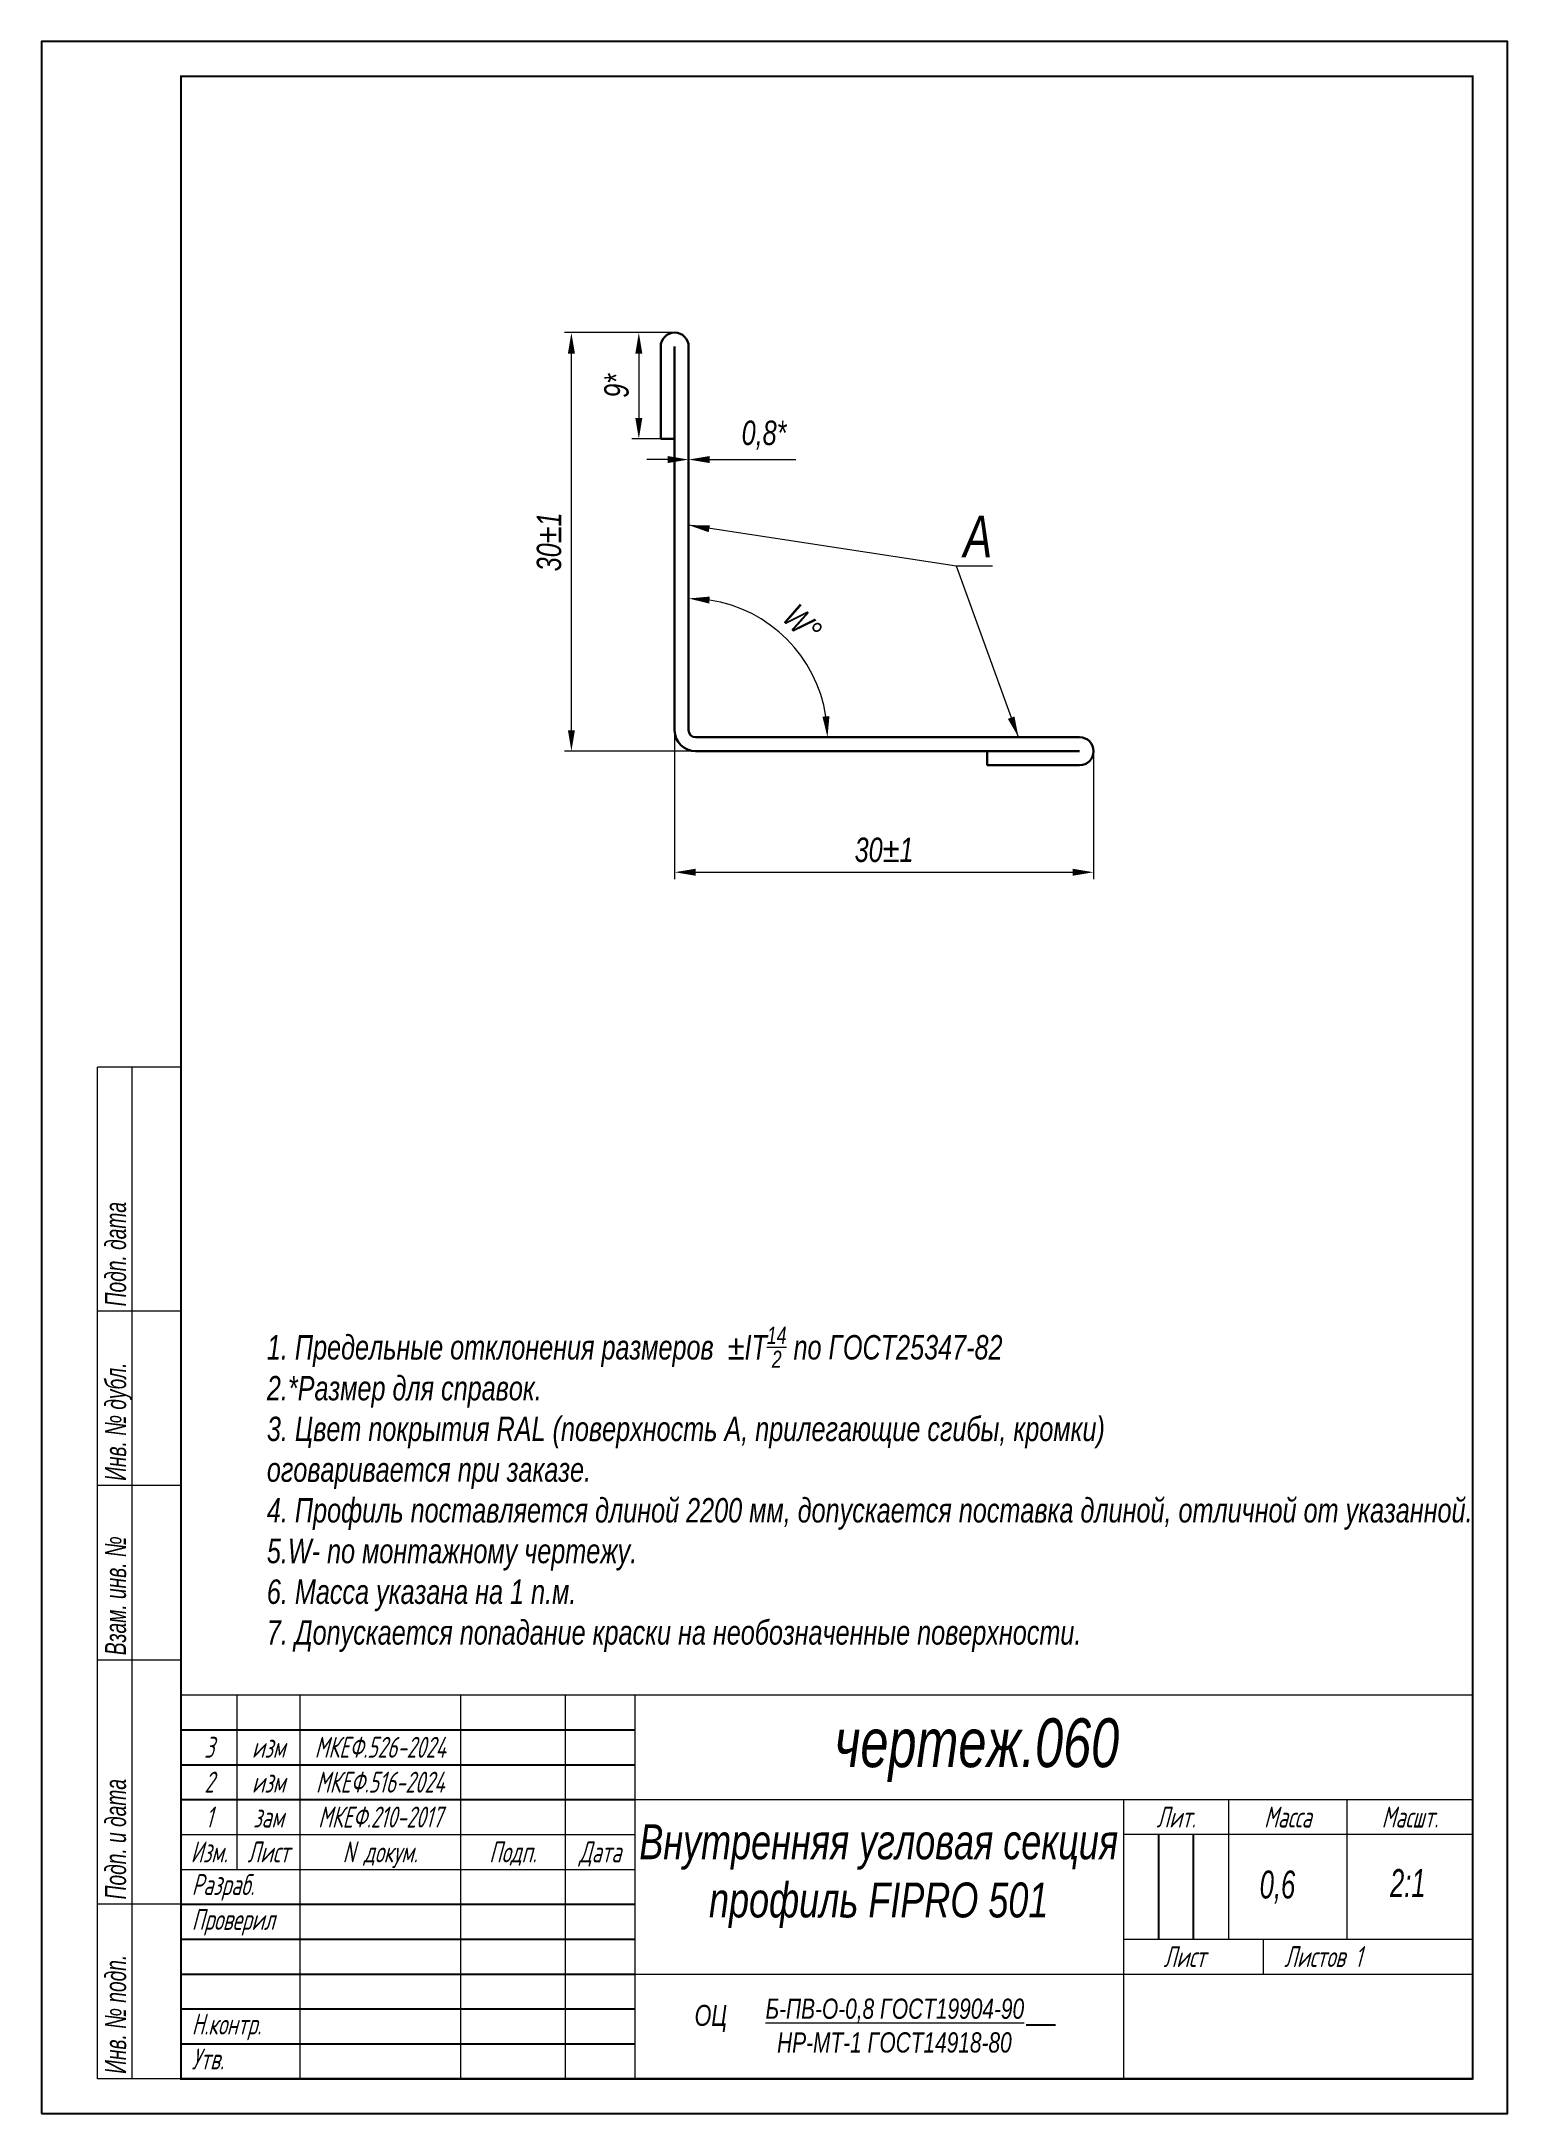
# Model space of a CAD drawing. Header units: millimetres. Extents: x 14 to 37637, y 5 to 92311.
# Drawn here: x 37427.4 to 37637.4, y 92013.5 to 92310.5 of the extents above; entities that cross this region are included whole.
import ezdxf
from ezdxf.enums import TextEntityAlignment as Align

# ---------------------------------------------------------------- set-up
doc = ezdxf.new("R2010")
doc.units = ezdxf.units.MM
doc.layers.get('0').update_dxf_attribs({"lineweight": 18})
doc.layers.add('Layer_02', color=10, linetype='Continuous', lineweight=30)
doc.layers.add('Layer_03', color=110, linetype='Continuous', lineweight=13)
for name, color, linetype in [('Layer_04', 7, 'Continuous'), ('Layer_05', 7, 'Continuous'), ('Layer_06', 7, 'Continuous')]:
    doc.layers.add(name, color=color, linetype=linetype)
doc.styles.add('Style_01', font='ARIALNI.TTF', dxfattribs={"width": 0.9})
doc.styles.add('Style_02', font='ARIALNI.TTF', dxfattribs={"width": 0.8})
doc.styles.add('Style_03', font='ARIALNI.TTF', dxfattribs={"width": 0.9, "height": 3.5})
doc.styles.add('Style_04', font='ARIALNI.TTF', dxfattribs={"width": 0.9, "height": 6})
doc.styles.add('Style_05', font='isocpeur.ttf')
doc.dimstyles.new('DimStyle_01', dxfattribs={"dimtxt": 6, "dimasz": 5.5, "dimexe": 1, "dimexo": 0.625, "dimgap": 1.4, "dimtad": 1, "dimdec": 0, "dimtxsty": 'Style_04', "dimcen": 0.1, "dimclrd": 256, "dimclre": 256, "dimclrt": 256, "dimazin": 3, "dimtfac": 1, "dimtdec": 0, "dimtmove": 0, "dimatfit": 3, "dimlwd": 13, "dimlwe": 13})

msp = doc.modelspace()

# ---------------------------------------------------------------- texts
at = {"ltscale": 5, "style": 'Style_02', "width": 0.8}
for s, p in [('Подп. дата', (37440.37, 92129.24)), ('Инв. № дубл.', (37440.37, 92104.24)), ('Взам. инв. №', (37440.37, 92079.24)), ('Подп. и дата', (37440.37, 92044.24)), ('Инв. № подп.', (37440.37, 92019.24))]:
    msp.add_text(s, height=3, rotation=90, dxfattribs=at).set_placement(p, align=Align.BOTTOM_LEFT)
at = {"color": 7, "style": 'Style_03', "width": 0.9}
for s, height, p in [('чертеж.060', 7, (37540.94, 92063.19)), ('ОЦ', 3, (37520.91, 92026.11))]:
    msp.add_text(s, height=height, dxfattribs=at).set_placement(p)
at = {"style": 'Style_05', "oblique": 15, "width": 0.66666}
for s, p in [('3', (37451.37, 92066.04)), ('изм', (37459.87, 92066.04)), ('МКЕФ.526-2024', (37475.87, 92066.04)), ('2', (37451.37, 92061.04)), ('изм', (37459.87, 92061.04)), ('МКЕФ.516-2024', (37475.87, 92061.04)), ('1', (37451.37, 92056.04)), ('зам', (37459.87, 92056.04)), ('МКЕФ.210-2017', (37475.87, 92056.04)), ('Лит.', (37589.87, 92056.04)), ('Масса', (37605.87, 92056.04)), ('Масшт.', (37623.37, 92056.04)), ('Изм.', (37451.37, 92051.04)), ('Лист', (37459.87, 92051.04)), ('N докум.', (37475.87, 92051.04)), ('Подп.', (37494.87, 92051.04)), ('Дата', (37507.37, 92051.04))]:
    msp.add_text(s, height=3, dxfattribs=at).set_placement(p, align=Align.MIDDLE_CENTER)
for s, p in [('Разраб.', (37448.88, 92044.86)), ('Проверил', (37448.88, 92039.86)), ('Н.контр.', (37448.88, 92024.86)), ('Утв.', (37448.88, 92019.86))]:
    msp.add_text(s, height=3, dxfattribs=at).set_placement(p)
at = {"lineweight": 0, "style": 'Style_01', "width": 0.8}
msp.add_text('0,6', height=4, dxfattribs=at).set_placement((37601.86, 92044.37))
msp.add_text('2:1', height=4, dxfattribs=at).set_placement((37620.53, 92046.58), align=Align.MIDDLE_LEFT)
at = {"style": 'Style_05', "oblique": 15, "width": 0.66666}
for s, p in [('Лист', (37588.08, 92036.03)), ('Листов', (37605.37, 92036.04)), ('1', (37615.48, 92036.04))]:
    msp.add_text(s, height=3, dxfattribs=at).set_placement(p, align=Align.MIDDLE_LEFT)
at = {"color": 7}
note = msp.add_mtext_dynamic_manual_height_columns('\\A1;      1. Предельные отклонения размеров  %%PIT{\\H0.7x;\\S14/2;} по ГОСТ25347-82\\P      2.{\\C256;*}Размер для справок.\\P      3. Цвет покрытия RAL (поверхность А, прилегающие сгибы, кромки) \\P      оговаривается при заказе.\\P      4. Профиль поставляется длиной 2200 мм, допускается поставка длиной, отличной от указанной.\\P      5.W- по монтажному чертежу.\\P      6. Масса указана на 1 п.м.\\P{\\C256;      7. Допускается попадание краски на необозначенные поверхности.\\P}\\P', width=180.0496, gutter_width=70, heights=[52.83, 0], dxfattribs=dict(at, insert=(37453.63, 92126.31), char_height=3.5, attachment_point=1, style='Style_03'))
for column, words in zip(note.columns.linked_columns, ['\\A1;    ']):
    column.text = words
at = {"color": 7, "insert": (37507.11, 92054.99), "char_height": 5, "width": 80.3543, "attachment_point": 1, "style": 'Style_03'}
msp.add_mtext('\\pxqc,t45,48;Внутренняя угловая секция профиль FIPRO 501', dxfattribs=at)
at = {"color": 3, "ltscale": 2, "insert": (37527.75, 92030.02), "char_height": 2.9, "width": 59.7044, "attachment_point": 1, "style": 'Style_03'}
msp.add_mtext('{\\L\\C0;    Б-ПВ-О-0,8 ГОСТ19904-90\\P\\l      HP-MT-1 ГОСТ14918-80}', dxfattribs=at)
at = {"layer": 'Layer_03', "style": 'Style_04', "width": 0.9}
msp.add_text('А', height=6, dxfattribs=at).set_placement((37559.42, 92236.59))
at = {"layer": 'Layer_03', "insert": (37536.36, 92227.1), "char_height": 3.5, "width": 9.2565, "attachment_point": 5, "rotation": 315, "style": 'Style_03'}
msp.add_mtext('\\A1;W%%D', dxfattribs=at)

# ---------------------------------------------------------------- blocks, each defined once
blk = doc.blocks.new('A$C270D7DBD')
blk.add_line((12, 0), (0, 0))
blk = doc.blocks.new('*D320')
at = {"layer": 'Defpoints', "color": 0}
for p in [(37518.06, 92211.81), (37578.06, 92208.81), (37578.06, 92191.46)]:
    blk.add_point(p, dxfattribs=at)
at = {"layer": 'Layer_03', "lineweight": 13}
for p, q in [((37518.06, 92211.75), (37518.06, 92190.46)), ((37578.06, 92208.75), (37578.06, 92190.46)), ((37521.06, 92191.46), (37575.06, 92191.46))]:
    blk.add_line(p, q, dxfattribs=at)
at = {"layer": 'Layer_03'}
for points in [[(37521.06, 92191.96), (37521.06, 92190.96), (37518.06, 92191.46)], [(37575.06, 92191.96), (37575.06, 92190.96), (37578.06, 92191.46)]]:
    blk.add_solid(points, dxfattribs=at)
at = {"layer": 'Layer_03', "insert": (37548.06, 92194.65), "char_height": 3.5, "attachment_point": 5, "style": 'Style_03'}
blk.add_mtext('\\A1;30%%P1', dxfattribs=at)
blk = doc.blocks.new('*D321')
at = {"layer": 'Defpoints', "color": 0}
for p in [(37503.27, 92268.81), (37518.03, 92268.81), (37521.06, 92208.81)]:
    blk.add_point(p, dxfattribs=at)
at = {"layer": 'Layer_03', "lineweight": 13}
for p, q in [((37517.97, 92268.81), (37502.27, 92268.81)), ((37503.27, 92211.81), (37503.27, 92265.81)), ((37521, 92208.81), (37502.27, 92208.81))]:
    blk.add_line(p, q, dxfattribs=at)
at = {"layer": 'Layer_03'}
for points in [[(37502.77, 92265.81), (37503.77, 92265.81), (37503.27, 92268.81)], [(37502.77, 92211.81), (37503.77, 92211.81), (37503.27, 92208.81)]]:
    blk.add_solid(points, dxfattribs=at)
at = {"layer": 'Layer_03', "insert": (37500.08, 92238.81), "char_height": 3.5, "width": 6.0615, "attachment_point": 5, "rotation": 90, "style": 'Style_03'}
blk.add_mtext('\\A1;30%%P1', dxfattribs=at)
blk = doc.blocks.new('*D322')
at = {"layer": 'Defpoints', "color": 0}
for p in [(37520.06, 92252), (37520.06, 92250.61), (37520.06, 92241.16)]:
    blk.add_point(p, dxfattribs=at)
at = {"layer": 'Layer_03', "lineweight": 13}
for p, q in [((37520.06, 92251.94), (37520.06, 92249.61)), ((37520.06, 92241.22), (37520.06, 92251.61)), ((37517.06, 92250.61), (37514.06, 92250.61)), ((37523.06, 92250.61), (37535.44, 92250.61))]:
    blk.add_line(p, q, dxfattribs=at)
at = {"layer": 'Layer_03'}
for points in [[(37517.06, 92251.11), (37517.06, 92250.11), (37520.06, 92250.61)], [(37523.06, 92251.11), (37523.06, 92250.11), (37520.06, 92250.61)]]:
    blk.add_solid(points, dxfattribs=at)
at = {"layer": 'Layer_03', "insert": (37530.87, 92254.12), "char_height": 3.5, "attachment_point": 5, "style": 'Style_03'}
blk.add_mtext('\\A1;0,8*', dxfattribs=at)
blk = doc.blocks.new('*D327')
at = {"layer": 'Defpoints', "color": 0}
for p in [(37518.06, 92268.81), (37512.93, 92253.56), (37518.06, 92253.56)]:
    blk.add_point(p, dxfattribs=at)
at = {"layer": 'Layer_03', "lineweight": 13}
for p, q in [((37518, 92268.81), (37511.93, 92268.81)), ((37512.93, 92265.81), (37512.93, 92256.56)), ((37518, 92253.56), (37511.93, 92253.56))]:
    blk.add_line(p, q, dxfattribs=at)
at = {"layer": 'Layer_03'}
for points in [[(37512.43, 92265.81), (37513.43, 92265.81), (37512.93, 92268.81)], [(37512.43, 92256.56), (37513.43, 92256.56), (37512.93, 92253.56)]]:
    blk.add_solid(points, dxfattribs=at)
at = {"layer": 'Layer_03', "insert": (37509.74, 92261.18), "char_height": 3.5, "attachment_point": 5, "rotation": 90, "style": 'Style_03'}
blk.add_mtext('\\A1;9*', dxfattribs=at)

# ---------------------------------------------------------------- dimensions: what is measured, and where the dimension line sits
at = {"layer": 'Layer_03'}
for base, p1, p2, text, picture, middle in [((37503.27, 92268.81), (37521.06, 92208.81), (37518.03, 92268.81), '30%%P1', '*D321', (37500.08, 92238.81)), ((37512.93, 92253.56), (37518.06, 92268.81), (37518.06, 92253.56), '9*', '*D327', (37509.74, 92261.18))]:
    dim = msp.add_linear_dim(base=base, p1=p1, p2=p2, angle=90, text=text, dimstyle='DimStyle_01', override={"dimasz": 3}, dxfattribs=at)
    dim.commit()
    dim.dimension.update_dxf_attribs({"geometry": picture, "text_midpoint": middle})
dim = msp.add_linear_dim(base=(37520.06, 92250.61), p1=(37520.06, 92252), p2=(37520.06, 92241.16), text='0,8*', dimstyle='DimStyle_01', override={"dimasz": 3}, dxfattribs=at)
dim.commit()
dim.dimension.update_dxf_attribs({"geometry": '*D322', "text_midpoint": (37530.87, 92250.61), "dimtype": 160})
dim = msp.add_linear_dim(base=(37578.06, 92191.46), p1=(37518.06, 92211.81), p2=(37578.06, 92208.81), text='30%%P1', dimstyle='DimStyle_01', override={"dimasz": 3}, dxfattribs=at)
dim.commit()
dim.dimension.update_dxf_attribs({"geometry": '*D320', "text_midpoint": (37548.06, 92194.65)})

# ---------------------------------------------------------------- linework, layer by layer
at = {"color": 3}
for p, q in [((37435.37, 92018.54), (37435.37, 92163.54)), ((37447.37, 92163.54), (37435.37, 92163.54)), ((37440.37, 92018.54), (37440.37, 92163.54)), ((37447.37, 92128.54), (37435.37, 92128.54)), ((37447.37, 92103.54), (37435.37, 92103.54)), ((37447.37, 92073.54), (37632.37, 92073.54)), ((37447.37, 92018.54), (37447.37, 92073.54)), ((37455.37, 92048.54), (37455.37, 92073.54)), ((37464.37, 92073.54), (37464.37, 92018.54)), ((37487.37, 92073.54), (37487.37, 92018.54)), ((37502.37, 92073.54), (37502.37, 92018.54)), ((37512.37, 92073.54), (37512.37, 92018.54)), ((37512.37, 92058.54), (37632.37, 92058.54)), ((37582.37, 92058.54), (37582.37, 92018.54)), ((37597.37, 92058.54), (37597.37, 92038.54)), ((37614.37, 92038.54), (37614.37, 92058.54)), ((37447.37, 92053.54), (37512.37, 92053.54)), ((37632.37, 92053.54), (37582.37, 92053.54)), ((37447.37, 92048.54), (37512.37, 92048.54)), ((37447.37, 92043.54), (37435.37, 92043.54)), ((37582.37, 92038.54), (37632.37, 92038.54)), ((37602.37, 92038.54), (37602.37, 92033.54)), ((37512.37, 92033.54), (37632.37, 92033.54)), ((37447.37, 92018.54), (37435.37, 92018.54))]:
    msp.add_line(p, q, dxfattribs=at)
at = {"layer": 'Layer_02'}
for p, q in [((37516.06, 92266.81), (37516.06, 92253.56)), ((37518.06, 92266.81), (37518.06, 92211.81)), ((37520.06, 92266.81), (37520.06, 92211.81)), ((37520.06, 92266.81), (37520.06, 92211.81)), ((37516.06, 92253.56), (37518.06, 92253.56)), ((37521.06, 92210.81), (37576.06, 92210.81)), ((37521.06, 92208.81), (37576.06, 92208.81)), ((37521.06, 92208.81), (37576.06, 92208.81)), ((37562.81, 92208.81), (37562.81, 92206.81)), ((37576.06, 92206.81), (37562.81, 92206.81))]:
    msp.add_line(p, q, dxfattribs=at)
for centre, radius, start, end in [((37518.06, 92266.81), 2, 0, 180), ((37521.06, 92211.81), 3, 180, 270), ((37521.06, 92211.81), 1, 180, 270), ((37576.06, 92208.81), 2, 270, 90)]:
    msp.add_arc(centre, radius, start, end, dxfattribs=at)
at = {"layer": 'Layer_03'}
for p, q in [((37558.41, 92235.31), (37520.06, 92241.22)), ((37567.32, 92210.81), (37558.41, 92235.31)), ((37563.58, 92235.31), (37558.41, 92235.31))]:
    msp.add_line(p, q, dxfattribs=at)
at = {"layer": 'Layer_03', "lineweight": 13}
msp.add_arc((37520.06, 92210.81), 19.89, 8.651, 81.349, dxfattribs=at)
at = {"layer": 'Layer_03'}
for points in [[(37522.93, 92240.2), (37523.11, 92241.18), (37520.06, 92241.22)], [(37523.02, 92229.97), (37523.09, 92230.97), (37520.06, 92230.7)], [(37540.23, 92213.84), (37539.23, 92213.76), (37539.95, 92210.81)], [(37566.73, 92213.79), (37565.79, 92213.44), (37567.32, 92210.81)]]:
    msp.add_solid(points, dxfattribs=at)
at = {"layer": 'Layer_04'}
msp.add_lwpolyline([(37427.36, 92013.54), (37637.36, 92013.54), (37637.36, 92310.54), (37427.36, 92310.54)], close=True, dxfattribs=at)
at = {"layer": 'Layer_04', "const_width": 0.3}
msp.add_lwpolyline([(37447.36, 92018.54), (37632.36, 92018.54), (37632.36, 92305.54), (37447.36, 92305.54)], close=True, dxfattribs=at)
at = {"layer": 'Layer_05'}
msp.add_line((37572.61, 92026.21), (37568.4, 92026.21), dxfattribs=at)
at = {"layer": 'Layer_06', "color": 3}
for p, q in [((37447.37, 92018.54), (37447.37, 92073.54)), ((37447.22, 92018.54), (37632.36, 92018.54))]:
    msp.add_line(p, q, dxfattribs=at)
at = {"layer": 'Layer_06', "color": 8}
for p, q in [((37447.37, 92068.54), (37512.37, 92068.54)), ((37447.37, 92063.54), (37512.37, 92063.54)), ((37447.37, 92058.54), (37512.37, 92058.54)), ((37447.37, 92053.54), (37447.37, 92053.54)), ((37447.37, 92053.54), (37447.37, 92053.54)), ((37587.37, 92053.54), (37587.37, 92038.54)), ((37592.37, 92038.54), (37592.37, 92053.54)), ((37447.37, 92043.54), (37512.37, 92043.54)), ((37447.37, 92038.54), (37512.37, 92038.54)), ((37447.37, 92033.54), (37512.37, 92033.54)), ((37447.37, 92028.54), (37512.37, 92028.54)), ((37447.37, 92023.54), (37512.37, 92023.54))]:
    msp.add_line(p, q, dxfattribs=at)

# ---------------------------------------------------------------- block references
at = {"color": 3}
msp.add_blockref('A$C270D7DBD', (37435.37, 92078.54), dxfattribs=at)

msp.set_redraw_order([(e.dxf.handle, doc.entitydb.next_handle()) for e in msp.query("TEXT MTEXT ATTDEF DIMENSION ARC_DIMENSION")])  # texts and dimensions are drawn at this point

doc.saveas('drawing.dxf')
